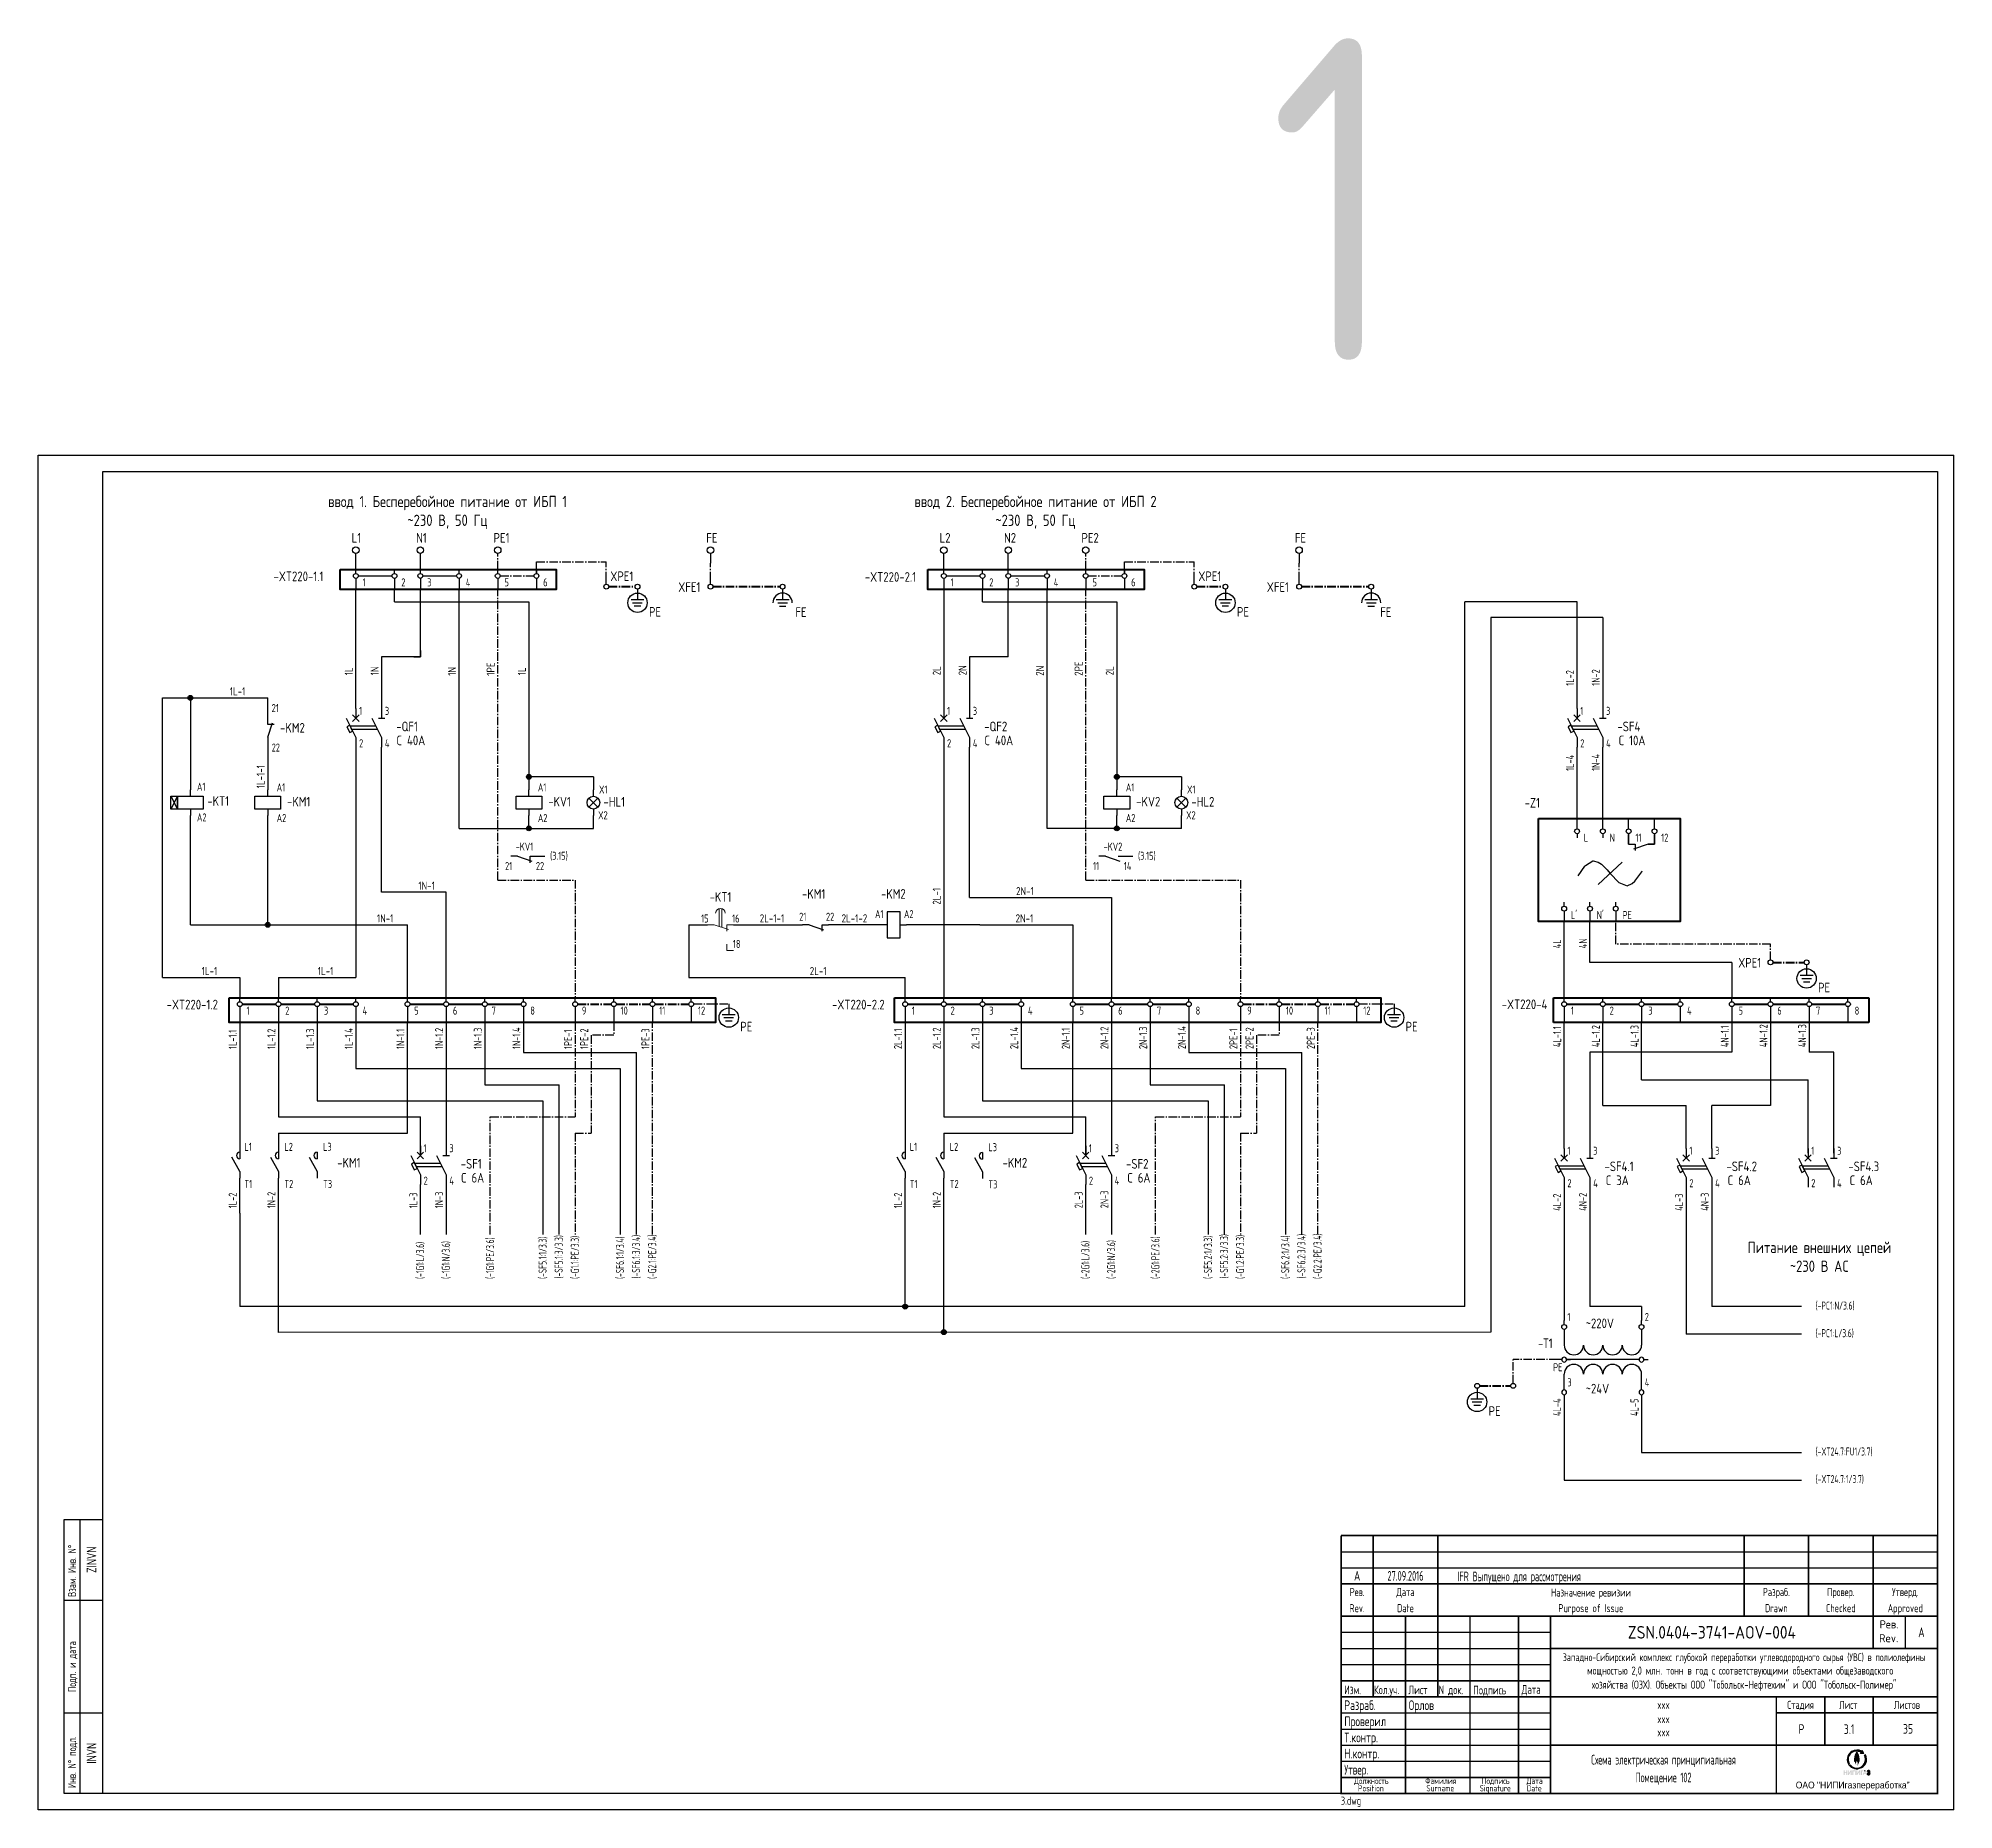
# Model space of a CAD drawing. Header units: millimetres. Extents: x 692 to 4850, y 1466 to 2016.
# Drawn here: x 692 to 1286, y 1466 to 2016 of the extents above; entities that cross this region are included whole.
import ezdxf
from ezdxf.enums import TextEntityAlignment as Align

# ---------------------------------------------------------------- set-up
doc = ezdxf.new("R2010")
doc.units = ezdxf.units.MM
doc.set_wipeout_variables(frame=1)
doc.linetypes.add('EPL_DASHLONGDOT', pattern=[1, 0.66, -0.12, 0.1, -0.12])
for name, color, linetype in [('A_0_LogoNIPI', 130, 'Continuous'), ('A_0_titleblockRUS', 7, 'Continuous'), ('Временный', 6, 'Continuous'), ('КИА_МАРКИРОВКА', 2, 'Continuous'), ('КИА_НАКЛЕЙКИ', 1, 'Continuous'), ('КИА_РАМКИ-ШТАМПЫ', 7, 'Continuous')]:
    doc.layers.add(name, color=color, linetype=linetype)
doc.layers.add('EPLAN108', color=5, linetype='Continuous', lineweight=30)
doc.styles.add('GOST 2.304 type A', font='')
doc.styles.add('GOST-A 3-1', font='', dxfattribs={"height": 3})
doc.styles.add('GOSTA-2.5-1', font='', dxfattribs={"width": 0.9, "height": 2.5})
doc.styles.add('ROMAND0-100', font='romand.shx')
doc.styles.add('ROMANS0-60', font='romans.shx', dxfattribs={"width": 0.6})
doc.styles.add('ROMANS0-70', font='romans.shx', dxfattribs={"width": 0.7})
doc.styles.add('ROMANS0-80', font='romans.shx', dxfattribs={"width": 0.8})
doc.styles.add('стиль1', font='arial.ttf', dxfattribs={"width": 0.9})
doc.styles.get('GOST 2.304 type A').set_extended_font_data('GOST 2.304 type A')
doc.styles.get('GOST-A 3-1').set_extended_font_data('GOST type A')
doc.styles.get('GOSTA-2.5-1').set_extended_font_data('GOST Type AU')

msp = doc.modelspace()

# ---------------------------------------------------------------- texts
at = {"style": 'GOST-A 3-1'}
for s, height, p in [('1', 100, (1073.67, 1915.71)), ('L1', 3, (789.17, 1859.3)), ('N1', 3, (809.17, 1859.3)), ('PE1', 3, (833.17, 1859.3)), ('FE', 3, (899.15, 1859.3)), ('L2', 3, (971.5, 1859.3)), ('N2', 3, (991.5, 1859.3)), ('PE2', 3, (1015.5, 1859.3)), ('FE', 3, (1081.69, 1859.3)), ('FE', 3, (926.77, 1836.27)), ('XPE1', 3, (1219.19, 1727.53)), ('~220V', 3, (1171.86, 1615.71)), ('~24V', 3, (1171.86, 1595.46))]:
    msp.add_text(s, height=height, dxfattribs=at).set_placement(p)
at = {"style": 'GOSTA-2.5-1'}
for s, width, p in [('1', 0.9, (792.58, 1845.75)), ('2', 0.9, (804.58, 1845.75)), ('3', 0.9, (812.58, 1845.75)), ('4', 0.9, (824.58, 1845.75)), ('5', 0.9, (836.58, 1845.75)), ('6', 0.9, (848.58, 1845.75)), ('1', 0.9, (974.92, 1845.75)), ('2', 0.9, (986.92, 1845.75)), ('3', 0.9, (994.92, 1845.75)), ('4', 0.9, (1006.92, 1845.75)), ('5', 0.9, (1018.92, 1845.75)), ('6', 0.9, (1030.92, 1845.75)), ('21', 0.9, (764.37, 1806.76)), ('1', 0.9, (791.48, 1805.89)), ('3', 0.9, (799.48, 1805.89)), ('1', 0.9, (973.82, 1805.89)), ('3', 0.9, (981.82, 1805.89)), ('1', 0.9, (1170.2, 1805.89)), ('3', 0.9, (1178.2, 1805.89)), ('22', 0.9, (764.37, 1794.52)), ('2', 0.9, (791.48, 1795.84)), ('4', 0.9, (799.48, 1795.84)), ('2', 0.9, (973.82, 1795.84)), ('4', 0.9, (981.82, 1795.84)), ('2', 0.9, (1170.2, 1795.84)), ('4', 0.9, (1178.2, 1795.84)), ('A1', 0.9, (741.2, 1782.35)), ('A1', 0.9, (765.93, 1782.16)), ('A1', 0.9, (846.93, 1782.16)), ('X1', 0.9, (865.89, 1781.5)), ('A1', 0.9, (1029.27, 1782.16)), ('X1', 0.9, (1048.23, 1781.5)), ('A2', 0.9, (741.2, 1772.85)), ('A2', 0.9, (765.93, 1772.67)), ('A2', 0.9, (846.93, 1772.67)), ('X2', 0.9, (865.61, 1773.53)), ('A2', 0.9, (1029.27, 1772.67)), ('X2', 0.9, (1047.95, 1773.53)), ('-KV1', 0.9, (840.05, 1763.8)), ('-KV2', 0.9, (1022.38, 1763.8)), ('21', 0.9, (836.75, 1757.77)), ('22', 0.9, (846.31, 1757.77)), ('(3.15)', 0.8, (850.7, 1760.95)), ('11', 0.9, (1019.09, 1757.77)), ('14', 0.9, (1028.64, 1757.77)), ('(3.15)', 0.8, (1033.03, 1760.95)), ('15', 0.9, (897.54, 1741.5)), ('16', 0.9, (907.15, 1741.5)), ('21', 0.9, (927.96, 1742.05)), ('22', 0.9, (936.28, 1742.05)), ('A1', 0.9, (951.48, 1742.86)), ('A2', 0.9, (960.45, 1742.86)), ('18', 0.9, (907.41, 1733.62)), ('L1', 0.9, (755.92, 1670.7)), ('L2', 0.9, (768.32, 1670.7)), ('L3', 0.9, (780.32, 1670.7)), ('1', 0.9, (811.48, 1670.26)), ('3', 0.9, (819.48, 1670.26)), ('L1', 0.9, (962.25, 1670.7)), ('L2', 0.9, (974.66, 1670.7)), ('L3', 0.9, (986.65, 1670.59)), ('1', 0.9, (1017.82, 1670.26)), ('3', 0.9, (1025.82, 1670.26)), ('1', 0.9, (1166.2, 1669.47)), ('3', 0.9, (1174.2, 1669.47)), ('1', 0.9, (1204.02, 1669.47)), ('3', 0.9, (1212.02, 1669.47)), ('1', 0.9, (1241.83, 1669.47)), ('3', 0.9, (1249.83, 1669.47)), ('T1', 0.9, (755.92, 1659.18)), ('T2', 0.9, (768.32, 1659.18)), ('T3', 0.9, (780.32, 1659.18)), ('2', 0.9, (811.48, 1660.21)), ('4', 0.9, (819.48, 1660.21)), ('T1', 0.9, (962.25, 1659.18)), ('T2', 0.9, (974.66, 1659.18)), ('T3', 0.9, (986.65, 1659.07)), ('2', 0.9, (1017.82, 1660.21)), ('4', 0.9, (1025.82, 1660.21)), ('2', 0.9, (1166.2, 1659.42)), ('4', 0.9, (1174.2, 1659.42)), ('2', 0.9, (1204.02, 1659.42)), ('4', 0.9, (1212.02, 1659.42)), ('2', 0.9, (1241.83, 1659.42)), ('4', 0.9, (1249.83, 1659.42)), ('PE', 0.9, (1161.79, 1602.34))]:
    msp.add_text(s, height=2.5, dxfattribs=dict(at, width=width)).set_placement(p)
at = {"color": 7, "style": 'GOST-A 3-1'}
for s, p in [('C 40A', (803.07, 1796.49)), ('C 40A', (985.4, 1796.49)), ('C 10A', (1182.07, 1796.49)), ('C 6A', (823.07, 1660.86)), ('C 6A', (1029.69, 1660.86)), ('C 3A', (1178.07, 1660.07)), ('C 6A', (1215.88, 1660.07)), ('C 6A', (1253.7, 1660.07))]:
    msp.add_text(s, height=3, dxfattribs=at).set_placement(p)
at = {"style": 'ROMANS0-70', "width": 0.7}
for s, p in [('Взам. Инв. N%%d', (704.46, 1532.39)), ('Подп. и дата', (704.46, 1502.86)), ('Инв. N%%d подл.', (704.46, 1473.09))]:
    msp.add_text(s, height=2.5, rotation=90, dxfattribs=at).set_placement(p, align=Align.BOTTOM_LEFT)
at = {"style": 'ROMANS0-70', "width": 0.7, "flags": 12}
for tag, p in [('ZINVN', (708.5, 1543.89)), ('INVN', (708.5, 1483.89))]:
    msp.add_attdef(tag, text='', height=3, rotation=90, dxfattribs=at).set_placement(p, align=Align.MIDDLE_CENTER)
at = {"layer": 'EPLAN108', "color": 7, "char_height": 3.5, "attachment_point": 5, "style": 'GOST 2.304 type A'}
for s, insert in [('ввод 1. Бесперебойное питание от ИБП 1  \\P~230 B, 50 Гц', (818.9, 1868.68)), ('ввод 2. Бесперебойное питание от ИБП 2  \\P~230 B, 50 Гц', (1001.24, 1868.68))]:
    msp.add_mtext(s, dxfattribs=dict(at, insert=insert))
at = {"layer": 'EPLAN108', "color": 7, "insert": (1244.35, 1637.83), "char_height": 3.5, "width": 44.5467, "attachment_point": 5, "style": 'GOST 2.304 type A'}
msp.add_mtext('Питание внешних цепей ~230 В AC', dxfattribs=at)
at = {"layer": 'Временный', "style": 'GOSTA-2.5-1', "width": 0.7}
for s, p in [('(-1G1:L/3.6)', (811.63, 1630.97)), ('(-1G1:N/3.6)', (819.63, 1630.97)), ('(-1G1:PE/3.6)', (833.31, 1630.97)), ('(-SF5.1:1/3.3)', (849.63, 1630.97)), ('(-SF5.1:3/3.3)', (854.63, 1631.12)), ('(-G1.1:PE/3.3)', (859.63, 1630.97)), ('(-SF6.1:1/3.4)', (873.63, 1630.97)), ('(-SF6.1:3/3.4)', (878.63, 1631.12)), ('(-G2.1:PE/3.4)', (883.63, 1630.97)), ('(-2G1:L/3.6)', (1017.96, 1630.97)), ('(-2G1:N/3.6)', (1025.96, 1630.97)), ('(-2G1:PE/3.6)', (1039.65, 1630.97)), ('(-SF5.2:1/3.3)', (1055.96, 1630.97)), ('(-SF5.2:3/3.3)', (1060.96, 1631.12)), ('(-G1.2:PE/3.3)', (1065.96, 1630.97)), ('(-SF6.2:1/3.4)', (1079.96, 1630.97)), ('(-SF6.2:3/3.4)', (1084.96, 1631.12)), ('(-G2.2:PE/3.4)', (1089.96, 1630.97))]:
    msp.add_text(s, height=2.5, rotation=90, dxfattribs=at).set_placement(p)
for s, p in [('(-PC1:N/3.6)', (1243.18, 1621.47)), ('(-PC1:L/3.6)', (1243.18, 1612.91)), ('(-XT24.7:FU1/3.7)', (1243.18, 1576.21)), ('(-XT24.7:1/3.7)', (1243.18, 1567.65))]:
    msp.add_text(s, height=2.5, dxfattribs=at).set_placement(p)
at = {"layer": 'КИА_МАРКИРОВКА', "style": 'GOSTA-2.5-1'}
for s, p in [('1L', (789.54, 1818.17)), ('1N', (797.54, 1818.17)), ('1N', (821.54, 1818.02)), ('1PE', (833.54, 1818.02)), ('1L', (843.21, 1818.17)), ('2L', (971.88, 1818.17)), ('2N', (979.88, 1818.17)), ('2N', (1003.88, 1818.02)), ('2PE', (1015.88, 1818.02)), ('2L', (1025.54, 1818.17)), ('1L-1-1', (762.21, 1783.11)), ('2L-1', (971.88, 1747.05))]:
    msp.add_text(s, height=2.5, rotation=90, dxfattribs=at).set_placement(p)
at = {"layer": 'КИА_МАРКИРОВКА', "style": 'GOSTA-2.5-1', "width": 0.9}
for s, p in [('1L-2', (1168.26, 1814.93)), ('1N-2', (1176.26, 1814.93)), ('1L-4', (1168.26, 1788.53)), ('1N-4', (1176.26, 1788.53)), ('4L', (1164.26, 1733.52)), ('4N', (1172.26, 1733.52)), ('4L-1.1', (1164.27, 1702.88)), ('4L-1.2', (1176.27, 1702.88)), ('4L-1.3', (1188.27, 1702.88)), ('4N-1.1', (1216.27, 1702.88)), ('4N-1.2', (1228.27, 1702.88)), ('4N-1.3', (1240.27, 1702.88)), ('1L-2', (753.54, 1652.9)), ('1N-2', (765.54, 1652.9)), ('1L-3', (809.54, 1652.9)), ('1N-3', (817.54, 1652.9)), ('1L-2', (959.88, 1652.9)), ('1N-2', (971.88, 1652.9)), ('2L-3', (1015.88, 1652.9)), ('2N-3', (1023.88, 1652.9)), ('4N-2', (1172.26, 1652.11)), ('4N-3', (1210.07, 1652.11)), ('4L-2', (1164.26, 1652.11)), ('4L-3', (1202.07, 1652.11))]:
    msp.add_text(s, height=2.5, rotation=90, dxfattribs=at).set_placement(p)
at = {"layer": 'КИА_МАРКИРОВКА', "style": 'GOSTA-2.5-1'}
for s, p in [('1L-1', (751.38, 1811.95)), ('1N-1', (809.86, 1751.66)), ('2N-1', (995.23, 1750)), ('1N-1', (797, 1741.55)), ('2L-1-1', (915.73, 1741.56)), ('2L-1-2', (941.12, 1741.56)), ('2N-1', (995.08, 1741.55)), ('1L-1', (742.68, 1725.23)), ('1L-1', (778.68, 1725.23)), ('2L-1', (931.24, 1725.22))]:
    msp.add_text(s, height=2.5, dxfattribs=at).set_placement(p)
at = {"layer": 'КИА_НАКЛЕЙКИ', "style": 'GOST-A 3-1'}
for s, p in [('-XT220-1.1', (764.95, 1847.36)), ('XPE1', (869.4, 1847.39)), ('-XT220-2.1', (948.32, 1847.17)), ('XPE1', (1051.74, 1847.39)), ('XFE1', (890.46, 1844.03)), ('XFE1', (1072.99, 1844.03)), ('-KМ2', (766.98, 1800.39)), ('-QF1', (803.01, 1800.81)), ('-QF2', (985.34, 1800.81)), ('-SF4', (1181.72, 1800.81)), ('-KT1', (744.41, 1777.68)), ('-KM1', (769.14, 1777.49)), ('-KV1', (850.14, 1777.49)), ('-HL1', (867.27, 1777.44)), ('-KV2', (1032.48, 1777.49)), ('-HL2', (1049.6, 1777.44)), ('-Z1', (1152.94, 1777.14)), ('-KT1', (900.17, 1747.92)), ('-KМ1', (928.83, 1748.88)), ('-KM2', (953.34, 1748.88)), ('-XT220-1.2', (731.8, 1714.56)), ('-XT220-2.2', (938.14, 1714.56)), ('-XT220-4', (1145.84, 1714.64)), ('-KM1', (784.7, 1665.51)), ('-SF1', (823.01, 1665.18)), ('-KM2', (991.03, 1665.51)), ('-SF2', (1029.34, 1665.18)), ('-SF4.1', (1177.72, 1664.39)), ('-SF4.2', (1215.54, 1664.39)), ('-SF4.3', (1253.35, 1664.39)), ('-Т1', (1157.06, 1609.52))]:
    msp.add_text(s, height=3, dxfattribs=at).set_placement(p)

# ---------------------------------------------------------------- blocks, each defined once
blk = doc.blocks.new('rev1')
for p, q in [((-185, 20), (0, 20)), ((-185, 15), (0, 15)), ((0, 10), (0, 5))]:
    blk.add_line(p, q)
at = {"const_width": 0.5}
for points in [[(-185, 25), (-185, 0)], [(-185, 25), (0, 25)], [(-175, 25), (-175, 0)], [(-155, 25), (-155, 0)], [(-60, 25), (-60, 0)], [(-40, 25), (-40, 0)], [(-20, 25), (-20, 0)], [(0, 25), (0, 0)], [(-185, 10), (0, 10)], [(-185, 0), (0, 0)]]:
    blk.add_lwpolyline(points, dxfattribs=at)
at = {"style": 'ROMANS0-70', "width": 0.7}
for s, p in [('Рев.', (-180, 7.5)), ('Дата', (-165, 7.5)), ('Назначение ревизии', (-107.5, 7.34)), ('Разраб.', (-50, 7.5)), ('Провер.', (-30, 7.5)), ('Утверд.', (-10, 7.5)), ('Rev.', (-180, 2.5)), ('Date', (-165, 2.5)), ('Purpose of Issue', (-107.5, 2.5)), ('Drawn', (-50, 2.5)), ('Checked', (-30, 2.5)), ('Approved', (-10, 2.5))]:
    blk.add_text(s, height=2.5, dxfattribs=at).set_placement(p, align=Align.MIDDLE_CENTER)
at = {"flags": 8}
for tag, style, width, p in [('R3', 'ROMANS0-70', 0.7, (-180, 22.5)), ('DATE3', 'ROMANS0-70', 0.4, (-164.93, 22.48)), ('PURPOSE3', 'ROMANS0-60', 0.6, (-107.5, 22.34)), ('SIGN3', 'ROMANS0-70', 0.7, (-50, 22.5)), ('EXAM3', 'ROMANS0-70', 0.7, (-30, 22.5)), ('APPR3', 'ROMANS0-60', 0.6, (-10, 22.5)), ('R2', 'ROMANS0-70', 0.7, (-180, 17.5)), ('DATE2', 'ROMANS0-70', 0.4, (-165, 17.5)), ('PURPOSE2', 'ROMANS0-60', 0.6, (-107.5, 17.5)), ('SIGN2', 'ROMANS0-70', 0.7, (-49.74, 17.56)), ('EXAM2', 'ROMANS0-70', 0.7, (-30, 17.5)), ('APPR2', 'ROMANS0-60', 0.6, (-10, 17.5)), ('R1', 'ROMANS0-70', 0.7, (-180, 12.5)), ('DATE1', 'ROMANS0-70', 0.4, (-165, 12.5)), ('PURPOSE1', 'ROMANS0-60', 0.6, (-107.5, 12.34)), ('SIGN1', 'ROMANS0-70', 0.7, (-49.74, 12.56)), ('EXAM1', 'ROMANS0-70', 0.7, (-30, 12.5)), ('APPR1', 'ROMANS0-60', 0.6, (-10, 12.5))]:
    blk.add_attdef(tag, text='', height=3, dxfattribs=dict(at, style=style, width=width)).set_placement(p, align=Align.MIDDLE_CENTER)
blk = doc.blocks.new('1234')
at = {"layer": 'A_0_LogoNIPI'}
for points in [[(-26.49, 13.1), (-26.49, 13.1, 0.91064), (-24.22, 7.83, 0.500938), (-22.37, 12), (-22.73, 11.82, -0.096292), (-22.38, 10.87), (-22.38, 10.87, -0.743383), (-27.14, 8.89), (-27.39, 9.21, -0.574151), (-25.29, 13.1, -0.153499), (-23.72, 12.79), (-23.92, 12.43), (-22.89, 12.46), (-23.42, 13.35), (-23.54, 13.13, 0.256724)], [(-25.71, 9.92, 0.063496), (-25.12, 8.62, -0.086175), (-25.26, 9.02, -0.179825), (-25.03, 10.1, -0.206342), (-24.8, 9.02, -0.187641), (-24.99, 8.51, 0.15013), (-24.33, 9.91, 0.17936), (-25.03, 12.79, 0.229327)]]:
    blk.add_hatch(color=256, dxfattribs=at).paths.add_polyline_path(points)
h = blk.add_hatch(color=256, dxfattribs=at)
h.paths.add_polyline_path([(-28.84, 7.16), (-29.13, 7.16), (-29.13, 5.78), (-28.84, 5.78), (-28.84, 6.36), (-28.34, 6.36), (-28.34, 5.78), (-28.05, 5.78), (-28.05, 7.16), (-28.34, 7.16), (-28.34, 6.6), (-28.84, 6.6)])
h.paths.add_polyline_path([(-27.55, 6.22), (-27.55, 7.16), (-27.84, 7.16), (-27.84, 5.78), (-27.55, 5.78), (-26.95, 6.73), (-26.95, 5.78), (-26.67, 5.78), (-26.67, 7.16), (-26.95, 7.16)])
h.paths.add_polyline_path([(-26.42, 5.78), (-26.14, 5.78), (-26.14, 6.9), (-25.64, 6.9), (-25.64, 5.78), (-25.35, 5.78), (-25.35, 7.16), (-25.64, 7.16), (-26.14, 7.16), (-26.42, 7.16)])
h.paths.add_polyline_path([(-24.89, 6.21), (-24.89, 7.16), (-25.18, 7.16), (-25.18, 5.78), (-24.89, 5.78), (-24.29, 6.72), (-24.29, 5.78), (-24, 5.78), (-24, 7.16), (-24.29, 7.16)])
h.paths.add_polyline_path([(-23.74, 5.78), (-23.45, 5.78), (-23.45, 6.9), (-23.07, 6.9), (-23.07, 7.16), (-23.45, 7.16), (-23.74, 7.16)])
h.paths.add_polyline_path([(-22.83, 6.15), (-22.22, 6.15), (-22.06, 5.78), (-21.82, 5.78), (-22.41, 7.16), (-22.65, 7.16), (-23.23, 5.78), (-22.99, 5.78)])
h.paths.add_polyline_path([(-22.74, 6.36), (-22.53, 6.88), (-22.31, 6.36)], flags=16)
h.paths.add_polyline_path([(-21.07, 6.51, 1.387517), (-21.78, 6.78), (-21.52, 6.78, -1.645944), (-21.31, 6.63, 0.081491), (-21.45, 6.63), (-21.49, 6.62), (-21.49, 6.38, 0.003523), (-21.48, 6.37, -3.968908), (-21.58, 6.21), (-21.81, 6.21, 1.500892)])
for p, q in [((-185, 55), (-175, 55)), ((-175, 55), (-155, 55)), ((-185, 50), (-120, 50)), ((-185, 45), (-120, 45)), ((-185, 45), (-120, 45)), ((-185, 40), (-120, 40)), ((-185, 35), (-120, 35)), ((-185, 35), (-120, 35)), ((-185, 30), (-120, 30)), ((-185, 25), (-120, 25)), ((-185, 20), (-120, 20)), ((-185, 15), (-120, 15)), ((-185, 10), (-120, 10)), ((-185, 5), (-120, 5))]:
    blk.add_line(p, q)
at = {"const_width": 0.5}
blk.add_lwpolyline([(-185, 55), (-185, 0), (0, 0), (0, 55)], close=True, dxfattribs=at)
for points in [[(-175, 55), (-175, 30)], [(-155, 55), (-155, 30)], [(-145, 55), (-145, 0)], [(-130, 55), (-130, 0)], [(-120, 55), (-120, 0)], [(-20, 55), (-20, 45)], [(-10, 55), (-10, 45)], [(-120, 45), (0, 45)], [(-185, 30), (-120, 30)], [(-184.84, 35), (-120, 35)], [(-120, 30), (0, 30)], [(-50, 30), (-50, 0)], [(-35, 30), (-35, 15)], [(-20, 30), (-20, 15)], [(-50, 25), (0, 25)], [(-120, 15), (0, 15)], [(-185, 5), (-120, 5)]]:
    blk.add_lwpolyline(points, dxfattribs=at)
blk.add_lwpolyline([(-165, 55, 0.5, 0.5, 0), (-165, 0, 0.4, 0.4, 0)], format="xyseb")
at = {"layer": 'A_0_LogoNIPI'}
for p, q in [((-26.49, 13.1), (-26.49, 13.1)), ((-23.92, 12.43), (-23.72, 12.79)), ((-22.89, 12.46), (-23.92, 12.43)), ((-23.54, 13.13), (-23.42, 13.35)), ((-22.89, 12.46), (-23.42, 13.35)), ((-22.37, 12), (-22.73, 11.82)), ((-22.61, 7.16), (-22.41, 7.16)), ((-22.38, 10.87), (-22.38, 10.87)), ((-21.81, 6.21), (-21.58, 6.21)), ((-21.78, 6.78), (-21.52, 6.78)), ((-21.49, 6.62), (-21.45, 6.63)), ((-21.49, 6.62), (-21.49, 6.37))]:
    blk.add_line(p, q, dxfattribs=at)
for centre, radius, start, end in [((-25.11, 10.57), 2.88, 118.64683, 287.9358), ((-25.2, 10.55), 2.56, 91.94907, 211.39842), ((-25, 10.43), 3.07, 61.63518, 121.33745), ((-22.41, 10.65), 3.39, 140.85009, 192.51462), ((-25.01, 10.45), 2.67, 61.05541, 95.96236), ((-28.56, 10.41), 4.26, 353.32903, 34.00288), ((-24.85, 10.61), 2.85, 282.79694, 29.26639), ((-25.06, 10.59), 2.69, 219.31649, 5.8224), ((-25.01, 10.45), 2.67, 8.89533, 30.8961), ((-21.38, 6.2), 0.437, 179.11923, 44.42184), ((-21.38, 6.76), 0.403, 320.73493, 177.61194), ((-21.38, 6.2), 0.202, 178.0914, 121.52418), ((-21.38, 6.76), 0.148, 298.5987, 173.4749), ((-21.38, 6.76), 0.403, 254.02746, 254.83494), ((-21.38, 6.2), 0.437, 80.68243, 99.31757)]:
    blk.add_arc(centre, radius, start, end, dxfattribs=at)
for s, height, style, width, p in [('Рев.', 2.5, 'ROMANS0-80', 0.9, (-15.07, 52.48)), ('Rev.', 2.5, 'ROMANS0-80', 0.9, (-15.15, 48.17)), ('Западно-Сибирский комплекс глубокой переработки углеводородного сырья (УВС) в полиолефины', 2.4, 'ROMANS0-80', 0.6, (-60, 42.27)), ('мощностью 2,0 млн. тонн в год с соответствующими объектами общезаводского  ', 2.5, 'ROMANS0-80', 0.65, (-60, 38.14)), ('хозяйства (ОЗХ). Объекты ООО "Тобольск-Нефтехим" и ООО "Тобольск-Полимер"', 2.5, 'ROMANS0-80', 0.65, (-60, 33.77)), ('Стадия', 2.5, 'ROMANS0-70', 0.7, (-42.5, 27.5)), ('Лист', 2.5, 'ROMANS0-70', 0.7, (-27.67, 27.5)), ('Листов', 2.5, 'ROMANS0-70', 0.7, (-9.52, 27.5)), ('Должность', 1.9, 'ROMANS0-80', 0.7, (-175.6, 3.94)), ('Position', 1.9, 'ROMANS0-80', 0.7, (-175.74, 1.63)), ('Фамилия', 1.9, 'ROMANS0-80', 0.7, (-154.08, 3.94)), ('Surname', 1.9, 'ROMANS0-80', 0.7, (-154.21, 1.63)), ('Signature', 1.9, 'ROMANS0-80', 0.7, (-137.17, 1.63)), ('Подпись', 1.9, 'ROMANS0-80', 0.7, (-137.03, 3.94)), ('Дата', 1.9, 'ROMANS0-80', 0.7, (-124.95, 3.94)), ('Date', 1.9, 'ROMANS0-80', 0.7, (-125.08, 1.63))]:
    blk.add_text(s, height=height, dxfattribs=dict(style=style, width=width)).set_placement(p, align=Align.MIDDLE_CENTER)
at = {"insert": (-185.04, -0.95), "char_height": 2.5, "attachment_point": 1, "style": 'ROMANS0-70'}
blk.add_mtext('3.dwg', dxfattribs=at)
at = {"flags": 8}
for tag, height, style, width, p in [('TITLE', 3.9, 'ROMAND0-100', 0.85, (-70, 50)), ('REVISION', 3, 'ROMANS0-70', 0.7, (-5, 50)), ('STR2', 3, 'ROMANS0-70', 0.7, (-85, 24.22)), ('STR1', 3, 'ROMANS0-70', 0.7, (-85, 27.93)), ('STR4', 3, 'ROMANS0-70', 0.7, (-85.01, 17.22)), ('STR3', 3, 'ROMANS0-70', 0.7, (-85, 20.63)), ('ST', 3, 'ROMANS0-70', 0.7, (-42.2, 20)), ('SH', 3, 'ROMANS0-70', 0.7, (-27.42, 19.98)), ('SHS', 3, 'ROMANS0-70', 0.7, (-9.16, 20.06)), ('NSH1', 3, 'ROMANS0-70', 0.7, (-85, 13)), ('NSH3', 3, 'ROMANS0-70', 0.7, (-85, 5.88)), ('NSH2', 3, 'ROMANS0-70', 0.7, (-85, 9.44)), ('NSH4', 3, 'ROMANS0-70', 0.7, (-85, 2.33))]:
    blk.add_attdef(tag, text='', height=height, dxfattribs=dict(at, style=style, width=width)).set_placement(p, align=Align.MIDDLE_CENTER)
for tag, height, style, width, p in [('POST5', 2.7, 'ROMANS0-70', 0.7, (-184, 30)), ('NAME5', 2.7, 'ROMANS0-70', 0.7, (-174.83, 30)), ('SIGN5', 2.7, 'ROMANS0-70', 0.7, (-164.11, 30)), ('DATE5', 2.7, 'ROMANS0-60', 0.7, (-154.72, 30)), ('SIGN4', 2.7, 'ROMANS0-70', 0.7, (-144, 29.93)), ('DATE4', 2.7, 'ROMANS0-60', 0.7, (-129, 30.13)), ('POST6', 2.7, 'ROMANS0-70', 0.7, (-184, 25)), ('NAME6', 2.7, 'ROMANS0-70', 0.7, (-164, 25)), ('SIGN6', 2.7, 'ROMANS0-70', 0.7, (-144, 25)), ('DATE6', 2.7, 'ROMANS0-60', 0.7, (-129, 25)), ('POST7', 2.7, 'ROMANS0-70', 0.7, (-184, 20)), ('POST8', 2.7, 'ROMANS0-70', 0.7, (-184, 15)), ('NAME7', 2.7, 'ROMANS0-70', 0.7, (-164, 20)), ('NAME8', 2.7, 'ROMANS0-70', 0.7, (-164, 15)), ('SIGN7', 2.7, 'ROMANS0-70', 0.7, (-144, 20)), ('SIGN8', 2.7, 'ROMANS0-70', 0.7, (-144, 15)), ('DATE7', 2.7, 'ROMANS0-60', 0.7, (-129, 20)), ('DATE8', 2.7, 'ROMANS0-60', 0.7, (-129, 15)), ('POST9', 2.7, 'ROMANS0-70', 0.7, (-184, 10)), ('NAME9', 2.7, 'ROMANS0-70', 0.7, (-164, 10)), ('SIGN9', 2.7, 'ROMANS0-70', 0.7, (-144, 10)), ('DATE9', 2.7, 'ROMANS0-60', 0.7, (-129, 10)), ('POST10', 2.6, 'ROMANS0-70', 0.65, (-184, 5)), ('NAME10', 2.7, 'ROMANS0-70', 0.7, (-164, 5)), ('SIGN10', 2.7, 'ROMANS0-70', 0.7, (-144, 5)), ('DATE10', 2.7, 'ROMANS0-60', 0.7, (-129, 5))]:
    blk.add_attdef(tag, text='', height=height, dxfattribs=dict(at, style=style, width=width)).set_placement(p, align=Align.BOTTOM_LEFT)
at = {"layer": 'A_0_titleblockRUS', "color": 7, "style": 'стиль1', "width": 0.9}
blk.add_text('ОАО "НИПИгазпереработка"', height=2.1, dxfattribs=at).set_placement((-26.33, 1.59), align=Align.CENTER)
blk = doc.blocks.new('A$C5C8D51D3')
at = {"lineweight": 25}
for p, q in [((4, 6), (4, 8)), ((4, 2), (4, 0))]:
    blk.add_line(p, q, dxfattribs=at)
blk.add_lwpolyline([(0, 6), (8, 6), (8, 2), (0, 2)], close=True, dxfattribs=at)
blk = doc.blocks.new('A$C1AB80E3A')
at = {"color": 0, "lineweight": 25}
for p, q in [((1.98, 5.98), (1.98, 8)), ((0.58, 2.6), (3.38, 5.4)), ((0.58, 5.4), (3.38, 2.6)), ((1.98, 2.02), (1.98, 0))]:
    blk.add_line(p, q, dxfattribs=at)
blk.add_circle((1.98, 4), 1.98, dxfattribs=at)
blk = doc.blocks.new('A$C2EC3666A')
h = blk.add_hatch(color=7)
h.dxf.hatch_style = 1
edge = h.paths.add_edge_path()
edge.add_arc((0, 0), 0.75, 0, 360)
at = {"color": 0}
blk.add_circle((0, 0), 0.75, dxfattribs=at)
blk = doc.blocks.new('A$C23632394')
at = {"lineweight": 25}
for p, q in [((2, 6), (0, 2)), ((0, 6), (2, 2)), ((6, 6), (6, 8)), ((6, 2), (6, 0))]:
    blk.add_line(p, q, dxfattribs=at)
for points in [[(0, 6), (2, 6), (2, 2), (0, 2)], [(2, 6), (10, 6), (10, 2), (2, 2)]]:
    blk.add_lwpolyline(points, close=True, dxfattribs=at)
blk = doc.blocks.new('A$C2BF74EC9')
at = {"color": 0}
for p, q in [((0, 6.39), (4, 6.39)), ((2, 8.39), (2, 6.39)), ((0.5, 5.39), (3.5, 5.39)), ((1, 4.39), (3, 4.39))]:
    blk.add_line(p, q, dxfattribs=at)
at = {"style": 'GOST-A 3-1'}
blk.add_text('FE', height=3, dxfattribs=at).set_placement((4.81, 1))
blk = doc.blocks.new('A$C5C167954')
at = {"color": 0}
for p, q in [((0.75, 2.75), (0.75, 4)), ((0.75, 1.25), (0.75, 0))]:
    blk.add_line(p, q, dxfattribs=at)
blk.add_wipeout([(0.75, 2.75), (0.81, 2.75), (0.86, 2.74), (0.92, 2.73), (0.97, 2.72), (1.01, 2.7), (1.04, 2.69), (1.09, 2.67), (1.13, 2.65), (1.21, 2.6), (1.26, 2.55), (1.31, 2.5), (1.38, 2.41), (1.41, 2.35), (1.43, 2.31), (1.46, 2.23), (1.48, 2.18), (1.5, 2.08), (1.5, 2), (1.5, 1.94), (1.49, 1.87), (1.47, 1.8), (1.45, 1.73), (1.43, 1.69), (1.41, 1.64), (1.38, 1.59), (1.34, 1.54), (1.32, 1.51), (1.29, 1.48), (1.25, 1.44), (1.2, 1.4), (1.16, 1.37), (1.11, 1.34), (1.05, 1.31), (0.98, 1.28), (0.91, 1.27), (0.83, 1.25), (0.8, 1.25), (0.75, 1.25), (0.69, 1.25), (0.57, 1.27), (0.5, 1.29), (0.43, 1.32), (0.36, 1.36), (0.28, 1.42), (0.24, 1.45), (0.18, 1.51), (0.13, 1.57), (0.09, 1.64), (0.07, 1.69), (0.04, 1.75), (0.03, 1.79), (0.02, 1.84), (0.01, 1.9), (0, 1.96), (0, 2.02), (0, 2.08), (0.01, 2.13), (0.03, 2.2), (0.04, 2.25), (0.06, 2.3), (0.1, 2.37), (0.13, 2.42), (0.18, 2.49), (0.23, 2.55), (0.29, 2.6), (0.34, 2.63), (0.39, 2.66), (0.44, 2.68), (0.49, 2.7), (0.54, 2.72), (0.62, 2.74), (0.71, 2.75)], dxfattribs=at)
blk.add_circle((0.75, 2), 0.75, dxfattribs=at)
blk = doc.blocks.new('A$C2D160E4F')
at = {"color": 0}
for p, q in [((1, 6.31), (5, 6.31)), ((3, 9.56), (3, 8.31)), ((3, 8.31), (3, 6.31)), ((1.5, 5.31), (4.5, 5.31)), ((2, 4.31), (4, 4.31))]:
    blk.add_line(p, q, dxfattribs=at)
blk.add_circle((3, 5.31), 3, dxfattribs=at)
at = {"style": 'GOST-A 3-1'}
blk.add_text('PE', height=3, dxfattribs=at).set_placement((6.57, 1))
blk = doc.blocks.new('A$C14F311A8')
at = {"color": 30, "lineweight": 40, "ltscale": 4}
for p, q in [((4.03, 9.47), (14.53, 9.47)), ((16.03, 9.47), (26.53, 9.47)), ((28.03, 9.47), (38.53, 9.47))]:
    blk.add_line(p, q, dxfattribs=at)
at = {"color": 5, "lineweight": 40, "ltscale": 8}
for p, q in [((56.03, 9.47), (66.53, 9.47)), ((68.03, 9.47), (78.53, 9.47)), ((80.03, 9.47), (90.53, 9.47))]:
    blk.add_line(p, q, dxfattribs=at)
at = {"color": 3, "linetype": 'EPL_DASHLONGDOT', "lineweight": 40, "ltscale": 4}
blk.add_line((108.03, 9.47), (118.53, 9.47), dxfattribs=at)
at = {"color": 3, "linetype": 'EPL_DASHLONGDOT', "lineweight": 25, "ltscale": 4}
blk.add_line((144.02, 9.55), (154.92, 9.55), dxfattribs=at)
at = {"color": 0}
blk.add_blockref('A$C2D160E4F', (151.92, 0), dxfattribs=at)
for p in [(2.53, 7.47), (14.53, 7.47), (26.53, 7.47), (38.53, 7.47), (54.53, 7.47), (66.53, 7.47), (78.53, 7.47), (90.53, 7.47), (106.53, 7.47), (118.53, 7.47)]:
    blk.add_blockref('A$C5C167954', p, dxfattribs=at)
for p, q in [((3.28, 7.47), (3.28, 3.84)), ((15.28, 7.47), (15.28, 3.84)), ((27.28, 7.47), (27.28, 3.84)), ((39.28, 7.47), (39.28, 3.84)), ((55.28, 7.47), (55.28, 3.84)), ((67.28, 7.47), (67.28, 3.84)), ((79.28, 7.47), (79.28, 3.84)), ((91.28, 7.47), (91.28, 3.84)), ((107.28, 7.47), (107.28, 3.84)), ((119.28, 7.47), (119.28, 3.84))]:
    blk.add_line(p, q, dxfattribs=at)
at = {"color": 3, "linetype": 'EPL_DASHLONGDOT', "lineweight": 40, "ltscale": 4}
blk.add_line((120.03, 9.47), (130.53, 9.47), dxfattribs=at)
at = {"color": 0, "lineweight": 40}
blk.add_lwpolyline([(0, 11.47), (150.85, 11.47), (150.85, 3.84), (0, 3.84)], close=True, dxfattribs=at)
at = {"style": 'GOSTA-2.5-1', "width": 0.9}
for s, p in [('1', (5.37, 6.23)), ('2', (17.37, 6.23)), ('3', (29.37, 6.23)), ('4', (41.37, 6.23)), ('5', (57.37, 6.23)), ('6', (69.37, 6.23)), ('7', (81.37, 6.23)), ('8', (93.37, 6.23)), ('9', (109.37, 6.23)), ('10', (121.37, 6.23))]:
    blk.add_text(s, height=2.5, dxfattribs=at).set_placement(p)
at = {"color": 0}
blk.add_blockref('A$C5C167954', (130.53, 7.47), dxfattribs=at)
blk.add_line((131.28, 7.47), (131.28, 3.84), dxfattribs=at)
at = {"color": 3, "linetype": 'EPL_DASHLONGDOT', "lineweight": 40, "ltscale": 4}
blk.add_line((132.03, 9.47), (142.53, 9.47), dxfattribs=at)
at = {"style": 'GOSTA-2.5-1', "width": 0.9}
blk.add_text('11', height=2.5, dxfattribs=at).set_placement((133.37, 6.23))
at = {"color": 0}
blk.add_blockref('A$C5C167954', (142.53, 7.47), dxfattribs=at)
blk.add_line((143.28, 7.47), (143.28, 3.84), dxfattribs=at)
at = {"style": 'GOSTA-2.5-1', "width": 0.9}
blk.add_text('12', height=2.5, dxfattribs=at).set_placement((145.37, 6.23))
blk = doc.blocks.new('A$C11D95457')
at = {"lineweight": 25, "ltscale": 4}
for p, q in [((3, 12), (3, 9)), ((11, 12), (11, 9)), ((0, 9), (3, 3)), ((9.25, 6.5), (1.25, 6.5)), ((2, 10), (4, 8)), ((4, 10), (2, 8)), ((8, 9), (11, 3)), ((9.75, 5.5), (1.75, 5.5)), ((3, 3), (3, 0)), ((11, 3), (11, 0))]:
    blk.add_line(p, q, dxfattribs=at)
at = {"lineweight": 25}
blk.add_line((10, 9), (12, 9), dxfattribs=at)
at = {"lineweight": 25, "ltscale": 4}
blk.add_lwpolyline([(1.11, 4.55), (2, 5), (1.11, 6.79), (0.21, 6.34)], close=True, dxfattribs=at)
blk = doc.blocks.new('A$C62F66887')
at = {"color": 0, "lineweight": 20}
for p, q in [((3.6, 7.48), (3.6, 13)), ((4.4, 13), (4.4, 7.23)), ((0, 8), (2, 8)), ((2, 8), (6.5, 6.5)), ((6, 6), (6, 8)), ((6, 8), (8, 8)), ((6, 2), (6, 0)), ((6, 0), (8, 0))]:
    blk.add_line(p, q, dxfattribs=at)
blk.add_arc((4, 11.6), 1.5, 0, 180, dxfattribs=at)
blk = doc.blocks.new('A$C3D920043')
at = {"lineweight": 25}
for p, q in [((2, 2), (0, 2)), ((2, 2), (6.5, 0.5)), ((6, 0), (6, 2)), ((6, 2), (8, 2))]:
    blk.add_line(p, q, dxfattribs=at)

# ---------------------------------------------------------------- linework, layer by layer
for p, q in [((692, 1886.39), (1286, 1886.39)), ((692, 1466.39), (692, 1886.39)), ((1286, 1466.39), (1286, 1886.39)), ((712, 1881.39), (1281, 1881.39)), ((712, 1471.39), (712, 1881.39)), ((1281, 1881.39), (1281, 1471.39)), ((1183.16, 1760.27), (1175.78, 1753.26)), ((700, 1471.39), (700, 1556.39)), ((700, 1556.39), (712, 1556.39)), ((705, 1471.39), (705, 1556.39)), ((700, 1531.39), (712, 1531.39)), ((700, 1496.39), (712, 1496.39)), ((705, 1496.39), (712, 1496.39)), ((712, 1471.39), (700, 1471.39)), ((1281, 1471.39), (712, 1471.39)), ((1286, 1466.39), (692, 1466.39))]:
    msp.add_line(p, q)
at = {"color": 30, "lineweight": 25, "ltscale": 4}
for p, q in [((790.48, 1850.99), (790.48, 1855.99)), ((972.82, 1850.99), (972.82, 1855.99)), ((791.23, 1848.99), (801.73, 1848.99)), ((973.57, 1848.99), (984.07, 1848.99)), ((790.48, 1807.89), (790.48, 1844.82)), ((802.48, 1840.99), (802.48, 1844.82)), ((972.82, 1844.82), (972.82, 1807.89)), ((984.82, 1840.99), (984.82, 1844.82)), ((802.48, 1840.99), (844.15, 1840.99)), ((844.15, 1840.99), (844.15, 1782.69)), ((984.82, 1840.99), (1026.48, 1840.99)), ((1026.48, 1840.99), (1026.48, 1782.69)), ((1169.2, 1840.99), (1134.41, 1840.99)), ((1134.41, 1622.4), (1134.41, 1840.99)), ((1169.2, 1807.89), (1169.2, 1840.99)), ((730.48, 1811.19), (763.15, 1811.19)), ((730.48, 1724.46), (730.48, 1811.19)), ((739.15, 1811.19), (739.15, 1782.69)), ((763.15, 1804.94), (763.15, 1811.19)), ((763.15, 1796.94), (763.15, 1782.69)), ((790.48, 1795.89), (790.48, 1724.46)), ((972.82, 1795.89), (972.82, 1718.18)), ((864.15, 1786.69), (844.15, 1786.69)), ((864.15, 1786.69), (864.15, 1782.69)), ((1046.48, 1786.69), (1026.48, 1786.69)), ((1046.48, 1786.69), (1046.48, 1782.69)), ((893.79, 1740.8), (899.55, 1740.8)), ((893.79, 1740.8), (893.79, 1724.46)), ((907.55, 1740.8), (929.04, 1740.79)), ((953.25, 1740.79), (937.04, 1740.79)), ((730.48, 1724.46), (754.48, 1724.46)), ((766.48, 1724.46), (790.48, 1724.46)), ((766.48, 1724.46), (766.48, 1718.18)), ((893.79, 1724.46), (960.82, 1724.46)), ((754.48, 1710.55), (754.48, 1670.26)), ((960.82, 1710.55), (960.82, 1670.36)), ((1165.2, 1671.47), (1165.2, 1710.55)), ((1177.2, 1684.77), (1177.2, 1710.55)), ((1189.2, 1692.77), (1189.2, 1710.55)), ((790.48, 1696.2), (872.48, 1696.2)), ((872.48, 1696.2), (872.48, 1644.8)), ((996.82, 1696.2), (1078.82, 1696.2)), ((1078.82, 1696.2), (1078.82, 1644.8)), ((1189.2, 1692.77), (1240.83, 1692.77)), ((1240.83, 1669.97), (1240.83, 1692.77)), ((766.48, 1681.2), (810.48, 1681.2)), ((778.48, 1686.2), (848.48, 1686.2)), ((810.48, 1669.26), (810.48, 1681.2)), ((848.48, 1686.2), (848.48, 1644.8)), ((972.82, 1681.2), (1016.82, 1681.2)), ((984.82, 1686.2), (1054.82, 1686.2)), ((1016.82, 1669.26), (1016.82, 1681.2)), ((1054.82, 1686.2), (1054.82, 1644.8)), ((1177.2, 1684.77), (1203.02, 1684.77)), ((1203.02, 1671.47), (1203.02, 1684.77)), ((754.48, 1651.42), (754.49, 1662.26)), ((810.48, 1644.8), (810.48, 1660.26)), ((960.82, 1622.4), (960.82, 1662.26)), ((1016.82, 1644.8), (1016.82, 1660.26)), ((1165.2, 1659.47), (1165.2, 1618.09)), ((1203.02, 1659.47), (1203.02, 1613.84)), ((754.48, 1651.42), (754.48, 1622.4)), ((1134.41, 1622.4), (754.48, 1622.4)), ((1238.84, 1613.84), (1203.02, 1613.84))]:
    msp.add_line(p, q, dxfattribs=at)
at = {"color": 5, "lineweight": 25, "ltscale": 8}
for p, q in [((810.48, 1850.99), (810.48, 1855.99)), ((992.82, 1850.99), (992.82, 1855.99)), ((811.23, 1848.99), (821.73, 1848.99)), ((993.57, 1848.99), (1004.07, 1848.99)), ((810.48, 1823.89), (810.48, 1844.82)), ((822.48, 1770.69), (822.48, 1844.82)), ((992.82, 1823.89), (992.82, 1844.82)), ((1004.82, 1770.69), (1004.82, 1844.82)), ((1177.2, 1836.1), (1142.41, 1836.1)), ((1142.41, 1836.1), (1142.48, 1614.52)), ((1177.2, 1836.1), (1177.2, 1807.89)), ((810.48, 1823.89), (798.48, 1823.89)), ((798.48, 1823.89), (798.48, 1807.89)), ((808.48, 1823.89), (810.48, 1823.89)), ((810.48, 1825.89), (810.48, 1823.89)), ((992.82, 1823.89), (980.82, 1823.89)), ((980.82, 1823.89), (980.82, 1807.89)), ((798.48, 1750.9), (798.48, 1795.89)), ((980.82, 1749.24), (980.82, 1795.89)), ((739.15, 1740.79), (739.15, 1774.69)), ((763.15, 1740.79), (763.15, 1774.69)), ((822.48, 1770.69), (864.15, 1770.69)), ((844.15, 1770.69), (844.15, 1774.69)), ((864.15, 1770.69), (864.15, 1774.69)), ((1046.48, 1770.69), (1004.82, 1770.69)), ((1026.48, 1770.69), (1026.48, 1774.69)), ((1046.48, 1770.69), (1046.48, 1774.69)), ((818.48, 1750.9), (798.48, 1750.9)), ((980.82, 1749.24), (1024.82, 1749.24)), ((1024.82, 1749.24), (1024.82, 1718.18)), ((739.15, 1740.79), (763.15, 1740.79)), ((765.15, 1740.79), (806.49, 1740.79)), ((983.95, 1740.79), (961.25, 1740.79)), ((983.95, 1740.79), (1012.82, 1740.79)), ((1012.82, 1740.79), (1012.82, 1718.18)), ((1173.2, 1729.16), (1173.2, 1741.8)), ((1217.2, 1729.16), (1173.2, 1729.16)), ((806.48, 1676.2), (806.48, 1710.55)), ((818.48, 1710.55), (818.48, 1671.44)), ((1217.2, 1710.55), (1217.2, 1701.33)), ((1229.2, 1710.55), (1229.2, 1684.77)), ((1241.2, 1710.55), (1241.2, 1701.33)), ((842.48, 1701.2), (877.48, 1701.2)), ((877.48, 1644.8), (877.48, 1701.2)), ((1048.82, 1701.2), (1083.82, 1701.2)), ((1083.82, 1644.8), (1083.82, 1701.2)), ((1217.2, 1701.33), (1173.2, 1701.33)), ((1173.2, 1701.33), (1173.2, 1671.47)), ((1248.83, 1701.33), (1241.2, 1701.33)), ((1248.83, 1669.97), (1248.83, 1701.33)), ((830.48, 1691.2), (853.48, 1691.2)), ((853.48, 1644.8), (853.48, 1691.2)), ((1036.82, 1691.2), (1059.82, 1691.2)), ((1059.82, 1644.8), (1059.82, 1691.2)), ((1229.2, 1684.77), (1211.02, 1684.77)), ((1211.02, 1671.47), (1211.02, 1684.77)), ((766.48, 1676.2), (806.48, 1676.2)), ((766.48, 1676.2), (766.48, 1670.26)), ((972.82, 1676.2), (1012.82, 1676.2)), ((972.82, 1676.2), (972.82, 1670.26)), ((766.5, 1614.4), (766.49, 1662.26)), ((818.48, 1660.26), (818.48, 1644.8)), ((972.84, 1614.47), (972.82, 1662.26)), ((1024.82, 1660.26), (1024.82, 1644.8)), ((1173.2, 1659.47), (1173.2, 1622.4)), ((1211.02, 1659.47), (1211.02, 1622.4)), ((1189.2, 1622.4), (1173.2, 1622.4)), ((1238.84, 1622.4), (1211.02, 1622.4)), ((1142.41, 1614.52), (766.49, 1614.4))]:
    msp.add_line(p, q, dxfattribs=at)
at = {"color": 3, "linetype": 'EPL_DASHLONGDOT', "lineweight": 25, "ltscale": 4}
for p, q in [((834.48, 1850.99), (834.48, 1855.99)), ((846.48, 1850.99), (846.48, 1853.31)), ((846.48, 1853.31), (868.15, 1853.31)), ((868.15, 1847.66), (868.15, 1853.31)), ((1016.82, 1850.99), (1016.82, 1855.99)), ((1028.82, 1850.99), (1028.82, 1853.31)), ((1028.82, 1853.31), (1050.49, 1853.31)), ((1050.49, 1847.66), (1050.49, 1853.31)), ((835.23, 1848.99), (845.73, 1848.99)), ((1017.57, 1848.99), (1028.07, 1848.99)), ((834.48, 1754.69), (834.48, 1844.82)), ((1016.82, 1754.69), (1016.82, 1844.82)), ((834.48, 1754.69), (858.48, 1754.69)), ((858.48, 1754.69), (858.48, 1718.18)), ((1016.82, 1754.69), (1064.82, 1754.69)), ((1064.82, 1754.69), (1064.82, 1718.18)), ((858.48, 1710.55), (858.48, 1681.2)), ((832.17, 1644.8), (832.17, 1681.2)), ((832.17, 1681.2), (858.48, 1681.2)), ((1038.5, 1644.8), (1038.5, 1681.2)), ((1038.5, 1681.2), (1064.82, 1681.2)), ((858.48, 1676.2), (863.48, 1676.2)), ((858.48, 1676.2), (858.48, 1644.8)), ((1064.82, 1676.2), (1069.82, 1676.2)), ((1064.82, 1676.2), (1064.82, 1644.8)), ((1149.39, 1598.56), (1149.39, 1605.96))]:
    msp.add_line(p, q, dxfattribs=at)
at = {"color": 7, "linetype": 'Continuous', "lineweight": 25, "ltscale": 4}
for p, q in [((900.46, 1855.99), (900.46, 1852.99)), ((1083, 1855.99), (1083, 1852.99))]:
    msp.add_line(p, q, dxfattribs=at)
at = {"color": 0}
for p, q in [((790.48, 1849.74), (790.48, 1850.99)), ((790.48, 1848.24), (790.48, 1844.82)), ((802.48, 1849.74), (802.48, 1850.99)), ((802.48, 1848.24), (802.48, 1844.82)), ((810.48, 1849.74), (810.48, 1850.99)), ((810.48, 1850.99), (838.18, 1850.99)), ((810.48, 1848.24), (810.48, 1844.82)), ((822.48, 1849.74), (822.48, 1850.99)), ((822.48, 1848.24), (822.48, 1844.82)), ((834.48, 1849.74), (834.48, 1850.99)), ((834.48, 1848.24), (834.48, 1844.82)), ((846.48, 1849.74), (846.48, 1850.99)), ((846.48, 1850.99), (846.48, 1849.74)), ((846.48, 1848.24), (846.48, 1844.82)), ((868.15, 1846.41), (868.15, 1847.66)), ((900.46, 1846.41), (900.46, 1847.66)), ((972.82, 1849.74), (972.82, 1850.99)), ((972.82, 1848.24), (972.82, 1844.82)), ((984.82, 1849.74), (984.82, 1850.99)), ((984.82, 1848.24), (984.82, 1844.82)), ((992.82, 1849.74), (992.82, 1850.99)), ((992.82, 1850.99), (1020.52, 1850.99)), ((992.82, 1848.24), (992.82, 1844.82)), ((1004.82, 1849.74), (1004.82, 1850.99)), ((1004.82, 1848.24), (1004.82, 1844.82)), ((1016.82, 1849.74), (1016.82, 1850.99)), ((1016.82, 1848.24), (1016.82, 1844.82)), ((1028.82, 1849.74), (1028.82, 1850.99)), ((1028.82, 1850.99), (1028.82, 1849.74)), ((1028.82, 1848.24), (1028.82, 1844.82)), ((1050.49, 1846.41), (1050.49, 1847.66)), ((1083, 1846.41), (1083, 1847.66)), ((920.81, 1841.66), (924.81, 1841.66)), ((922.81, 1844.91), (922.81, 1843.66)), ((922.81, 1843.66), (922.81, 1841.66)), ((1105.35, 1844.91), (1105.35, 1843.66)), ((921.31, 1840.66), (924.31, 1840.66)), ((921.81, 1839.66), (923.81, 1839.66)), ((754.48, 1670.26), (754.48, 1668.26)), ((766.48, 1670.26), (766.48, 1668.26)), ((778.48, 1670.26), (778.48, 1668.26)), ((960.82, 1670.26), (960.82, 1668.26)), ((972.82, 1670.26), (972.82, 1668.26)), ((984.81, 1670.15), (984.81, 1668.15)), ((754.49, 1664.26), (751.98, 1668.76)), ((754.48, 1664.26), (754.49, 1662.26)), ((763.98, 1668.76), (766.49, 1664.26)), ((766.49, 1664.26), (766.49, 1662.26)), ((775.98, 1668.76), (778.48, 1664.26)), ((778.48, 1664.26), (778.48, 1662.26)), ((960.82, 1664.26), (958.32, 1668.76)), ((960.82, 1664.26), (960.82, 1662.26)), ((970.32, 1668.76), (972.82, 1664.26)), ((972.82, 1664.26), (972.82, 1662.26)), ((982.31, 1668.65), (984.82, 1664.15)), ((984.82, 1664.15), (984.82, 1662.15)), ((1189.2, 1605.96), (1165.2, 1605.96))]:
    msp.add_line(p, q, dxfattribs=at)
at = {"color": 6, "linetype": 'EPL_DASHLONGDOT', "lineweight": 25, "ltscale": 4}
for p, q in [((900.46, 1847.66), (900.46, 1852.99)), ((1083, 1847.66), (1083, 1852.99))]:
    msp.add_line(p, q, dxfattribs=at)
at = {"color": 3, "linetype": 'EPL_DASHLONGDOT', "lineweight": 40, "ltscale": 4}
for p, q in [((868.9, 1845.66), (877.07, 1845.66)), ((1051.24, 1845.66), (1059.4, 1845.66)), ((1229.95, 1729.16), (1239.63, 1729.16)), ((1138.96, 1597.81), (1148.64, 1597.81))]:
    msp.add_line(p, q, dxfattribs=at)
at = {"color": 6, "linetype": 'EPL_DASHLONGDOT', "lineweight": 40, "ltscale": 4}
for p, q in [((901.21, 1845.66), (922.06, 1845.66)), ((1083.75, 1845.66), (1104.6, 1845.66))]:
    msp.add_line(p, q, dxfattribs=at)
at = {"color": 1, "linetype": 'Continuous', "lineweight": 25, "ltscale": 4}
for p, q in [((1185.2, 1765.8), (1185.2, 1768.8)), ((1185.2, 1767.8), (1185.2, 1765.8)), ((1185.2, 1765.8), (1187.2, 1765.8)), ((1191.2, 1765.8), (1193.2, 1765.8)), ((1193.2, 1765.8), (1193.2, 1768.8)), ((1193.2, 1767.8), (1193.2, 1765.8))]:
    msp.add_line(p, q, dxfattribs=at)
at = {"lineweight": 25}
for p, q in [((840.58, 1762.04), (838.58, 1762.04)), ((840.58, 1762.04), (845.08, 1760.54)), ((844.58, 1760.04), (844.58, 1762.04)), ((844.58, 1762.04), (846.58, 1762.04)), ((846.58, 1762.04), (849.1, 1762.04)), ((1022.92, 1762.04), (1020.92, 1762.04)), ((1022.92, 1762.04), (1027.42, 1760.54)), ((1026.92, 1762.04), (1028.92, 1762.04)), ((1028.92, 1762.04), (1031.44, 1762.04))]:
    msp.add_line(p, q, dxfattribs=at)
at = {"color": 5, "linetype": 'Continuous', "lineweight": 25, "ltscale": 8}
msp.add_line((761.15, 1740.79), (765.15, 1740.79), dxfattribs=at)
at = {"color": 0, "lineweight": 40}
for p, q in [((1259.67, 1718.18), (1259.67, 1710.55)), ((1259.67, 1710.55), (1161.93, 1710.55))]:
    msp.add_line(p, q, dxfattribs=at)
at = {"color": 30, "lineweight": 40, "ltscale": 4}
for p, q in [((1165.95, 1716.18), (1176.45, 1716.18)), ((1177.95, 1716.18), (1188.45, 1716.18)), ((1189.95, 1716.18), (1200.45, 1716.18))]:
    msp.add_line(p, q, dxfattribs=at)
at = {"color": 5, "lineweight": 40, "ltscale": 8}
for p, q in [((1217.95, 1716.18), (1228.45, 1716.18)), ((1229.95, 1716.18), (1240.45, 1716.18)), ((1241.95, 1716.18), (1252.45, 1716.18))]:
    msp.add_line(p, q, dxfattribs=at)
at = {"color": 1}
for p, q in [((1189.2, 1577.14), (1238.84, 1577.14)), ((1165.2, 1568.58), (1238.84, 1568.58))]:
    msp.add_line(p, q, dxfattribs=at)
at = {"color": 0, "lineweight": 40}
for points in [[(785.58, 1850.99), (852.58, 1850.99), (852.58, 1844.82), (785.58, 1844.82)], [(967.91, 1850.99), (1034.91, 1850.99), (1034.91, 1844.82), (967.91, 1844.82)], [(1157.2, 1773.8), (1201.2, 1773.8), (1201.2, 1741.8), (1157.2, 1741.8)]]:
    msp.add_lwpolyline(points, close=True, dxfattribs=at)
msp.add_lwpolyline([(1169.56, 1755.99), (1171.57, 1759), (1171.8, 1759.22), (1174.12, 1760.66), (1174.18, 1760.67), (1175.78, 1760.19), (1176.76, 1759.6), (1178.56, 1757.82), (1179.47, 1756.76), (1182.19, 1753.93), (1184.7, 1752.86), (1184.76, 1752.86), (1186.26, 1753.58), (1187.14, 1754.32), (1189.24, 1757.23), (1189.38, 1757.54)])
at = {"color": 7, "linetype": 'Continuous', "lineweight": 25, "ltscale": 4}
for centre in [(790.48, 1856.99), (810.48, 1856.99), (834.48, 1856.99), (900.46, 1856.99), (972.82, 1856.99), (992.82, 1856.99), (1016.82, 1856.99), (1083, 1856.99)]:
    msp.add_circle(centre, 1, dxfattribs=at)
at = {"color": 0}
for centre in [(790.48, 1848.99), (802.48, 1848.99), (810.48, 1848.99), (822.48, 1848.99), (834.48, 1848.99), (846.48, 1848.99), (972.82, 1848.99), (984.82, 1848.99), (992.82, 1848.99), (1004.82, 1848.99), (1016.82, 1848.99), (1028.82, 1848.99), (868.15, 1845.66), (877.82, 1845.66), (900.46, 1845.66), (922.81, 1845.66), (1050.49, 1845.66), (1060.15, 1845.66), (1083, 1845.66), (1105.35, 1845.66), (1229.2, 1729.16), (1240.38, 1729.16), (1138.21, 1597.81), (1149.39, 1597.81)]:
    msp.add_circle(centre, 0.75, dxfattribs=at)
for centre, radius, start, end in [((922.81, 1840.66), 3, 0, 180), ((1105.35, 1840.66), 3, 0, 180), ((754.48, 1669.26), 1, 90, 270), ((766.48, 1669.26), 1, 90, 270), ((778.48, 1669.26), 1, 90, 270), ((960.82, 1669.26), 1, 90, 270), ((972.82, 1669.26), 1, 90, 270), ((984.81, 1669.15), 1, 90, 270), ((1168.2, 1610.46), 3, 180, 0), ((1174.2, 1610.46), 3, 180, 0), ((1180.2, 1610.46), 3, 180, 0), ((1186.2, 1610.46), 3, 180, 0), ((1168.2, 1601.46), 3, 0, 180), ((1174.2, 1601.46), 3, 0, 180), ((1180.2, 1601.46), 3, 0, 180), ((1186.2, 1601.46), 3, 0, 180)]:
    msp.add_arc(centre, radius, start, end, dxfattribs=at)

# ---------------------------------------------------------------- block references
for name, p in [('A$C2D160E4F', (874.82, 1835.36)), ('A$C2D160E4F', (1057.15, 1835.36)), ('A$C2BF74EC9', (1103.35, 1835.27)), ('A$C2EC3666A', (739.15, 1811.19)), ('A$C11D95457', (787.48, 1795.89)), ('A$C11D95457', (969.82, 1795.89)), ('A$C11D95457', (1166.2, 1795.89)), ('A$C23632394', (733.15, 1774.69)), ('A$C5C8D51D3', (759.15, 1774.69)), ('A$C5C8D51D3', (840.15, 1774.69)), ('A$C2EC3666A', (844.15, 1786.69)), ('A$C1AB80E3A', (862.17, 1774.69)), ('A$C5C8D51D3', (1022.48, 1774.69)), ('A$C2EC3666A', (1026.48, 1786.69)), ('A$C1AB80E3A', (1044.5, 1774.69)), ('A$C2EC3666A', (844.15, 1770.69)), ('A$C2EC3666A', (1026.48, 1770.69)), ('A$C2EC3666A', (763.15, 1740.79)), ('A$C3D920043', (929.04, 1738.79)), ('A$C11D95457', (807.48, 1660.26)), ('A$C11D95457', (1013.82, 1660.26)), ('A$C11D95457', (1162.2, 1659.47)), ('A$C11D95457', (1200.02, 1659.47)), ('A$C11D95457', (1237.83, 1659.47)), ('A$C2EC3666A', (960.82, 1622.4)), ('A$C5C167954', (1188.45, 1614.09)), ('A$C2EC3666A', (972.82, 1614.49)), ('A$C2D160E4F', (1135.21, 1587.51))]:
    msp.add_blockref(name, p, dxfattribs=at)
at = {"rotation": 90}
msp.add_blockref('A$C3D920043', (765.15, 1796.94), dxfattribs=at)
msp.add_blockref('A$C62F66887', (899.55, 1732.8))
at = {"color": 0, "xscale": -1}
for name, p, rotation in [('A$C5C8D51D3', (961.25, 1744.79), 90), ('A$C5C167954', (1164.45, 1597.83), 180), ('A$C5C167954', (1188.45, 1597.83), 180)]:
    msp.add_blockref(name, p, dxfattribs=dict(at, rotation=rotation))
at = {"layer": 'КИА_РАМКИ-ШТАМПЫ'}
ref = msp.add_blockref('rev1', (1281, 1526.39), dxfattribs=at)
ref.add_attrib('R1', 'А', dxfattribs={"layer": '0', "height": 3, "style": 'ROMANS0-70', "width": 0.7, "flags": 8}).set_placement((1101, 1538.89), align=Align.MIDDLE_CENTER)
ref.add_attrib('PURPOSE1', 'IFR Выпущено для рассмотрения', dxfattribs={"layer": '0', "height": 3, "style": 'ROMANS0-60', "width": 0.6, "flags": 8}).set_placement((1151.24, 1538.73), align=Align.MIDDLE_CENTER)
ref.add_attrib('DATE1', '27.09.2016', dxfattribs={"layer": '0', "color": 1, "height": 3, "style": 'ROMANS0-70', "width": 0.6, "flags": 8}).set_placement((1116, 1538.89), align=Align.MIDDLE_CENTER)
at = {"layer": 'КИА_РАМКИ-ШТАМПЫ', "color": 3}
ref = msp.add_blockref('1234', (1281, 1471.39), dxfattribs=at)
ref.add_attrib('TITLE', 'ZSN.0404-3741-AOV-004', dxfattribs={"layer": '0', "height": 3.9, "style": 'ROMAND0-100', "width": 0.85, "flags": 8}).set_placement((1211, 1521.39), align=Align.MIDDLE_CENTER)
ref.add_attrib('STR1', 'xxx', dxfattribs={"layer": '0', "height": 2.5, "style": 'ROMANS0-70', "width": 0.65, "flags": 8}).set_placement((1196, 1498.9), align=Align.MIDDLE_CENTER)
ref.add_attrib('STR2', 'xxx', dxfattribs={"layer": '0', "height": 2.5, "style": 'ROMANS0-70', "width": 0.6, "flags": 8}).set_placement((1196, 1494.49), align=Align.MIDDLE_CENTER)
ref.add_attrib('STR3', 'xxx', dxfattribs={"layer": '0', "height": 2.5, "style": 'ROMANS0-70', "width": 0.65, "flags": 8}).set_placement((1196, 1490.41), align=Align.MIDDLE_CENTER)
ref.add_attrib('NSH1', 'Схема электрическая принципиальная', dxfattribs={"layer": '0', "height": 3, "style": 'ROMANS0-70', "width": 0.55, "flags": 8}).set_placement((1196, 1481.89), align=Align.MIDDLE_CENTER)
ref.add_attrib('NSH2', 'Помещение 102', dxfattribs={"layer": '0', "height": 3, "style": 'ROMANS0-70', "width": 0.55, "flags": 8}).set_placement((1196, 1476.39), align=Align.MIDDLE_CENTER)
ref.add_attrib('ST', 'P', dxfattribs={"layer": '0', "height": 3, "style": 'ROMANS0-70', "width": 0.7, "flags": 8}).set_placement((1238.8, 1491.39), align=Align.MIDDLE_CENTER)
ref.add_attrib('SH', '3.1', dxfattribs={"layer": '0', "height": 3, "style": 'ROMANS0-70', "width": 0.7, "flags": 8}).set_placement((1253.58, 1491.37), align=Align.MIDDLE_CENTER)
ref.add_attrib('REVISION', 'A', dxfattribs={"layer": '0', "height": 3, "style": 'ROMANS0-70', "width": 0.7, "flags": 8}).set_placement((1276, 1521.39), align=Align.MIDDLE_CENTER)
ref.add_attrib('SIGN4', 'Подпись', dxfattribs={"layer": '0', "height": 2.7, "style": 'ROMANS0-70', "width": 0.7, "flags": 8}).set_placement((1137, 1501.32), align=Align.BOTTOM_LEFT)
ref.add_attrib('DATE4', 'Дата', dxfattribs={"layer": '0', "height": 2.7, "style": 'ROMANS0-60', "width": 0.7, "flags": 8}).set_placement((1152, 1501.52), align=Align.BOTTOM_LEFT)
ref.add_attrib('POST5', 'Изм.', dxfattribs={"layer": '0', "height": 2.7, "style": 'ROMANS0-70', "width": 0.7, "flags": 8}).set_placement((1097, 1501.39), align=Align.BOTTOM_LEFT)
ref.add_attrib('NAME5', 'Кол.уч.', dxfattribs={"layer": '0', "height": 2.7, "style": 'ROMANS0-70', "width": 0.7, "flags": 8}).set_placement((1106.17, 1501.39), align=Align.BOTTOM_LEFT)
ref.add_attrib('SIGN5', 'Лист', dxfattribs={"layer": '0', "height": 2.7, "style": 'ROMANS0-70', "width": 0.7, "flags": 8}).set_placement((1116.89, 1501.39), align=Align.BOTTOM_LEFT)
ref.add_attrib('DATE5', 'N док.', dxfattribs={"layer": '0', "height": 2.7, "style": 'ROMANS0-60', "width": 0.7, "flags": 8}).set_placement((1126.28, 1501.39), align=Align.BOTTOM_LEFT)
ref.add_attrib('POST6', 'Разраб.', dxfattribs={"layer": '0', "height": 3, "style": 'ROMANS0-70', "width": 0.7, "flags": 8}).set_placement((1097, 1496.39), align=Align.BOTTOM_LEFT)
ref.add_attrib('NAME6', 'Орлов', dxfattribs={"layer": '0', "height": 3, "style": 'ROMANS0-70', "width": 0.7, "flags": 8}).set_placement((1117, 1496.39), align=Align.BOTTOM_LEFT)
ref.add_attrib('POST7', 'Проверил', dxfattribs={"layer": '0', "height": 3, "style": 'ROMANS0-70', "width": 0.7, "flags": 8}).set_placement((1097, 1491.39), align=Align.BOTTOM_LEFT)
ref.add_attrib('POST8', 'Т.контр.', dxfattribs={"layer": '0', "height": 3, "style": 'ROMANS0-70', "width": 0.7, "flags": 8}).set_placement((1097, 1486.39), align=Align.BOTTOM_LEFT)
ref.add_attrib('POST9', 'Н.контр.', dxfattribs={"layer": '0', "height": 3, "style": 'ROMANS0-70', "width": 0.7, "flags": 8}).set_placement((1097, 1481.39), align=Align.BOTTOM_LEFT)
ref.add_attrib('POST10', 'Утвер.', dxfattribs={"layer": '0', "height": 3, "style": 'ROMANS0-70', "width": 0.65, "flags": 8}).set_placement((1097, 1476.39), align=Align.BOTTOM_LEFT)
ref.add_attrib('SHS', '35', dxfattribs={"layer": '0', "height": 3, "style": 'ROMANS0-70', "width": 0.7, "flags": 8}).set_placement((1271.84, 1491.45), align=Align.MIDDLE_CENTER)

msp.set_redraw_order([(e.dxf.handle, doc.entitydb.next_handle()) for e in msp.query("TEXT MTEXT ATTDEF DIMENSION ARC_DIMENSION")])  # texts and dimensions are drawn at this point

# ---------------------------------------------------------------- next in the draw order: linework, layer by layer
at = {"color": 5, "lineweight": 25, "ltscale": 8}
msp.add_line((1189.2, 1622.4), (1189.2, 1618.09), dxfattribs=at)
at = {"color": 0}
for p, q in [((1189.2, 1614.09), (1189.2, 1610.46)), ((1165.2, 1597.83), (1165.2, 1601.46)), ((1189.2, 1597.83), (1189.2, 1601.46))]:
    msp.add_line(p, q, dxfattribs=at)
at = {"color": 1, "lineweight": 25, "ltscale": 4}
for p, q in [((1165.2, 1593.83), (1165.2, 1568.58)), ((1189.2, 1593.83), (1189.2, 1577.14))]:
    msp.add_line(p, q, dxfattribs=at)

# ---------------------------------------------------------------- next in the draw order: block references
at = {"color": 0}
for name, p in [('A$C5C167954', (1168.45, 1767.8)), ('A$C5C167954', (1176.45, 1767.8)), ('A$C5C167954', (1184.45, 1767.8)), ('A$C5C167954', (1192.45, 1767.8)), ('A$C5C167954', (1164.45, 1743.8)), ('A$C5C167954', (1172.45, 1743.8)), ('A$C5C167954', (1180.45, 1743.8)), ('A$C14F311A8', (751.21, 1706.71)), ('A$C14F311A8', (957.54, 1706.71)), ('A$C5C167954', (1164.45, 1714.18)), ('A$C5C167954', (1176.45, 1714.18)), ('A$C5C167954', (1188.45, 1714.18)), ('A$C5C167954', (1200.45, 1714.18)), ('A$C5C167954', (1216.45, 1714.18)), ('A$C5C167954', (1228.45, 1714.18)), ('A$C5C167954', (1240.45, 1714.18)), ('A$C5C167954', (1252.45, 1714.18)), ('A$C5C167954', (1164.45, 1614.09))]:
    msp.add_blockref(name, p, dxfattribs=at)
at = {"color": 0, "xscale": -1, "rotation": 90}
for p in [(1167.2, 1606.71), (1191.2, 1606.71)]:
    msp.add_blockref('A$C5C167954', p, dxfattribs=at)

# ---------------------------------------------------------------- next in the draw order: texts
at = {"style": 'GOSTA-2.5-1', "width": 0.9}
for s, p in [('2', (1190.2, 1617.93)), ('3', (1166.2, 1597.67)), ('4', (1190.2, 1597.67))]:
    msp.add_text(s, height=2.5, dxfattribs=at).set_placement(p)
at = {"layer": 'КИА_МАРКИРОВКА', "style": 'GOSTA-2.5-1', "width": 0.9}
for s, p in [('4L-4', (1164.26, 1588.47)), ('4L-5', (1188.26, 1588.47))]:
    msp.add_text(s, height=2.5, rotation=90, dxfattribs=at).set_placement(p)

# ---------------------------------------------------------------- next in the draw order: linework, layer by layer
at = {"color": 30, "lineweight": 25, "ltscale": 4}
for p, q in [((1169.2, 1773.8), (1169.2, 1795.89)), ((1165.2, 1718.18), (1165.2, 1741.8)), ((754.48, 1724.46), (754.48, 1718.18)), ((960.82, 1718.18), (960.82, 1724.44)), ((766.48, 1710.55), (766.48, 1681.2)), ((778.48, 1710.55), (778.48, 1686.2)), ((790.48, 1710.55), (790.48, 1696.2)), ((972.82, 1710.55), (972.82, 1681.2)), ((984.82, 1710.55), (984.82, 1686.2)), ((996.82, 1710.55), (996.82, 1696.2))]:
    msp.add_line(p, q, dxfattribs=at)
at = {"color": 5, "lineweight": 25, "ltscale": 8}
for p, q in [((1177.2, 1773.8), (1177.2, 1795.89)), ((818.48, 1718.18), (818.48, 1750.9)), ((806.49, 1718.18), (806.49, 1740.79)), ((1217.2, 1729.16), (1217.2, 1718.18)), ((830.48, 1710.55), (830.48, 1691.2)), ((842.48, 1710.55), (842.48, 1701.2)), ((1012.82, 1676.2), (1012.82, 1710.55)), ((1024.82, 1710.55), (1024.82, 1670.76)), ((1036.82, 1710.55), (1036.82, 1691.2)), ((1048.82, 1710.55), (1048.82, 1701.2))]:
    msp.add_line(p, q, dxfattribs=at)
at = {"color": 0}
for p, q in [((1169.2, 1771.8), (1169.2, 1773.8)), ((1177.2, 1771.8), (1177.2, 1773.8)), ((1185.2, 1771.8), (1185.2, 1773.8)), ((1193.2, 1771.8), (1193.2, 1773.8)), ((1185.2, 1767.8), (1185.2, 1765.8)), ((1185.2, 1765.8), (1187.2, 1765.8)), ((1191.2, 1765.8), (1186.7, 1764.3)), ((1187.2, 1765.8), (1187.2, 1763.8)), ((1193.2, 1765.8), (1191.2, 1765.8)), ((1193.2, 1767.8), (1193.2, 1765.8)), ((1165.2, 1743.8), (1165.2, 1741.8)), ((1173.2, 1743.8), (1173.2, 1741.8)), ((1181.2, 1743.8), (1181.2, 1741.8)), ((1165.2, 1714.18), (1165.2, 1710.55)), ((1177.2, 1714.18), (1177.2, 1710.55)), ((1189.2, 1714.18), (1189.2, 1710.55)), ((1201.2, 1714.18), (1201.2, 1710.55)), ((1217.2, 1714.18), (1217.2, 1710.55)), ((1229.2, 1714.18), (1229.2, 1710.55)), ((1241.2, 1714.18), (1241.2, 1710.55)), ((1253.2, 1714.18), (1253.2, 1710.55)), ((1165.2, 1614.09), (1165.2, 1610.46))]:
    msp.add_line(p, q, dxfattribs=at)
at = {"color": 0, "lineweight": 40}
for p, q in [((1161.93, 1718.18), (1259.67, 1718.18)), ((1161.93, 1710.55), (1161.93, 1718.18))]:
    msp.add_line(p, q, dxfattribs=at)
at = {"color": 3, "linetype": 'EPL_DASHLONGDOT', "lineweight": 25, "ltscale": 4}
for p, q in [((863.48, 1706.54), (863.48, 1676.2)), ((870.48, 1706.54), (863.48, 1706.54)), ((870.48, 1710.55), (870.48, 1706.54)), ((882.48, 1644.8), (882.48, 1710.55)), ((1064.82, 1710.55), (1064.82, 1681.2)), ((1069.82, 1706.54), (1069.82, 1676.2)), ((1076.82, 1706.54), (1069.82, 1706.54)), ((1076.82, 1710.55), (1076.82, 1706.54)), ((1088.82, 1644.8), (1088.82, 1710.55)), ((1163.2, 1605.96), (1149.39, 1605.96))]:
    msp.add_line(p, q, dxfattribs=at)
msp.add_lwpolyline([(1229.2, 1729.91), (1229.2, 1734.8), (1181.2, 1734.8), (1181.2, 1741.8)], dxfattribs=at)

# ---------------------------------------------------------------- next in the draw order: block references
at = {"color": 0}
msp.add_blockref('A$C2D160E4F', (1237.38, 1718.85), dxfattribs=at)

# ---------------------------------------------------------------- next in the draw order: texts
at = {"style": 'GOSTA-2.5-1', "width": 0.9}
for s, p in [('L', (1171.3, 1766.56)), ('N', (1179.3, 1766.56)), ('11', (1187.3, 1766.56)), ('12', (1195.3, 1766.56)), ("L'", (1167.3, 1742.56)), ("N'", (1175.3, 1742.56)), ('PE', (1183.3, 1742.56)), ('1', (1167.3, 1712.94)), ('2', (1179.3, 1712.94)), ('3', (1191.3, 1712.94)), ('4', (1203.3, 1712.94)), ('5', (1219.3, 1712.94)), ('6', (1231.3, 1712.94)), ('7', (1243.3, 1712.94)), ('8', (1255.3, 1712.94)), ('1', (1166.2, 1617.93))]:
    msp.add_text(s, height=2.5, dxfattribs=at).set_placement(p)
at = {"layer": 'КИА_МАРКИРОВКА', "style": 'GOSTA-2.5-1', "width": 0.9}
for s, p in [('1L-1.1', (753.54, 1702.27)), ('1L-1.2', (765.54, 1702.27)), ('1L-1.3', (777.54, 1702.27)), ('1L-1.4', (789.54, 1702.27)), ('1N-1.1', (805.54, 1702.27)), ('1N-1.2', (817.54, 1702.27)), ('1N-1.3', (829.54, 1702.27)), ('1N-1.4', (841.54, 1702.27)), ('1PE-1', (857.54, 1702.27)), ('1PE-2', (862.54, 1702.27)), ('1PE-3', (881.54, 1702.27)), ('2L-1.1', (959.88, 1702.27)), ('2L-1.2', (971.88, 1702.27)), ('2L-1.3', (983.88, 1702.27)), ('2L-1.4', (995.88, 1702.27)), ('2N-1.1', (1011.88, 1702.27)), ('2N-1.2', (1023.88, 1702.27)), ('2N-1.3', (1035.88, 1702.27)), ('2N-1.4', (1047.88, 1702.27)), ('2PE-1', (1063.88, 1702.27)), ('2PE-2', (1068.88, 1702.27)), ('2PE-3', (1087.88, 1702.27))]:
    msp.add_text(s, height=2.5, rotation=90, dxfattribs=at).set_placement(p)

doc.saveas('drawing.dxf')
